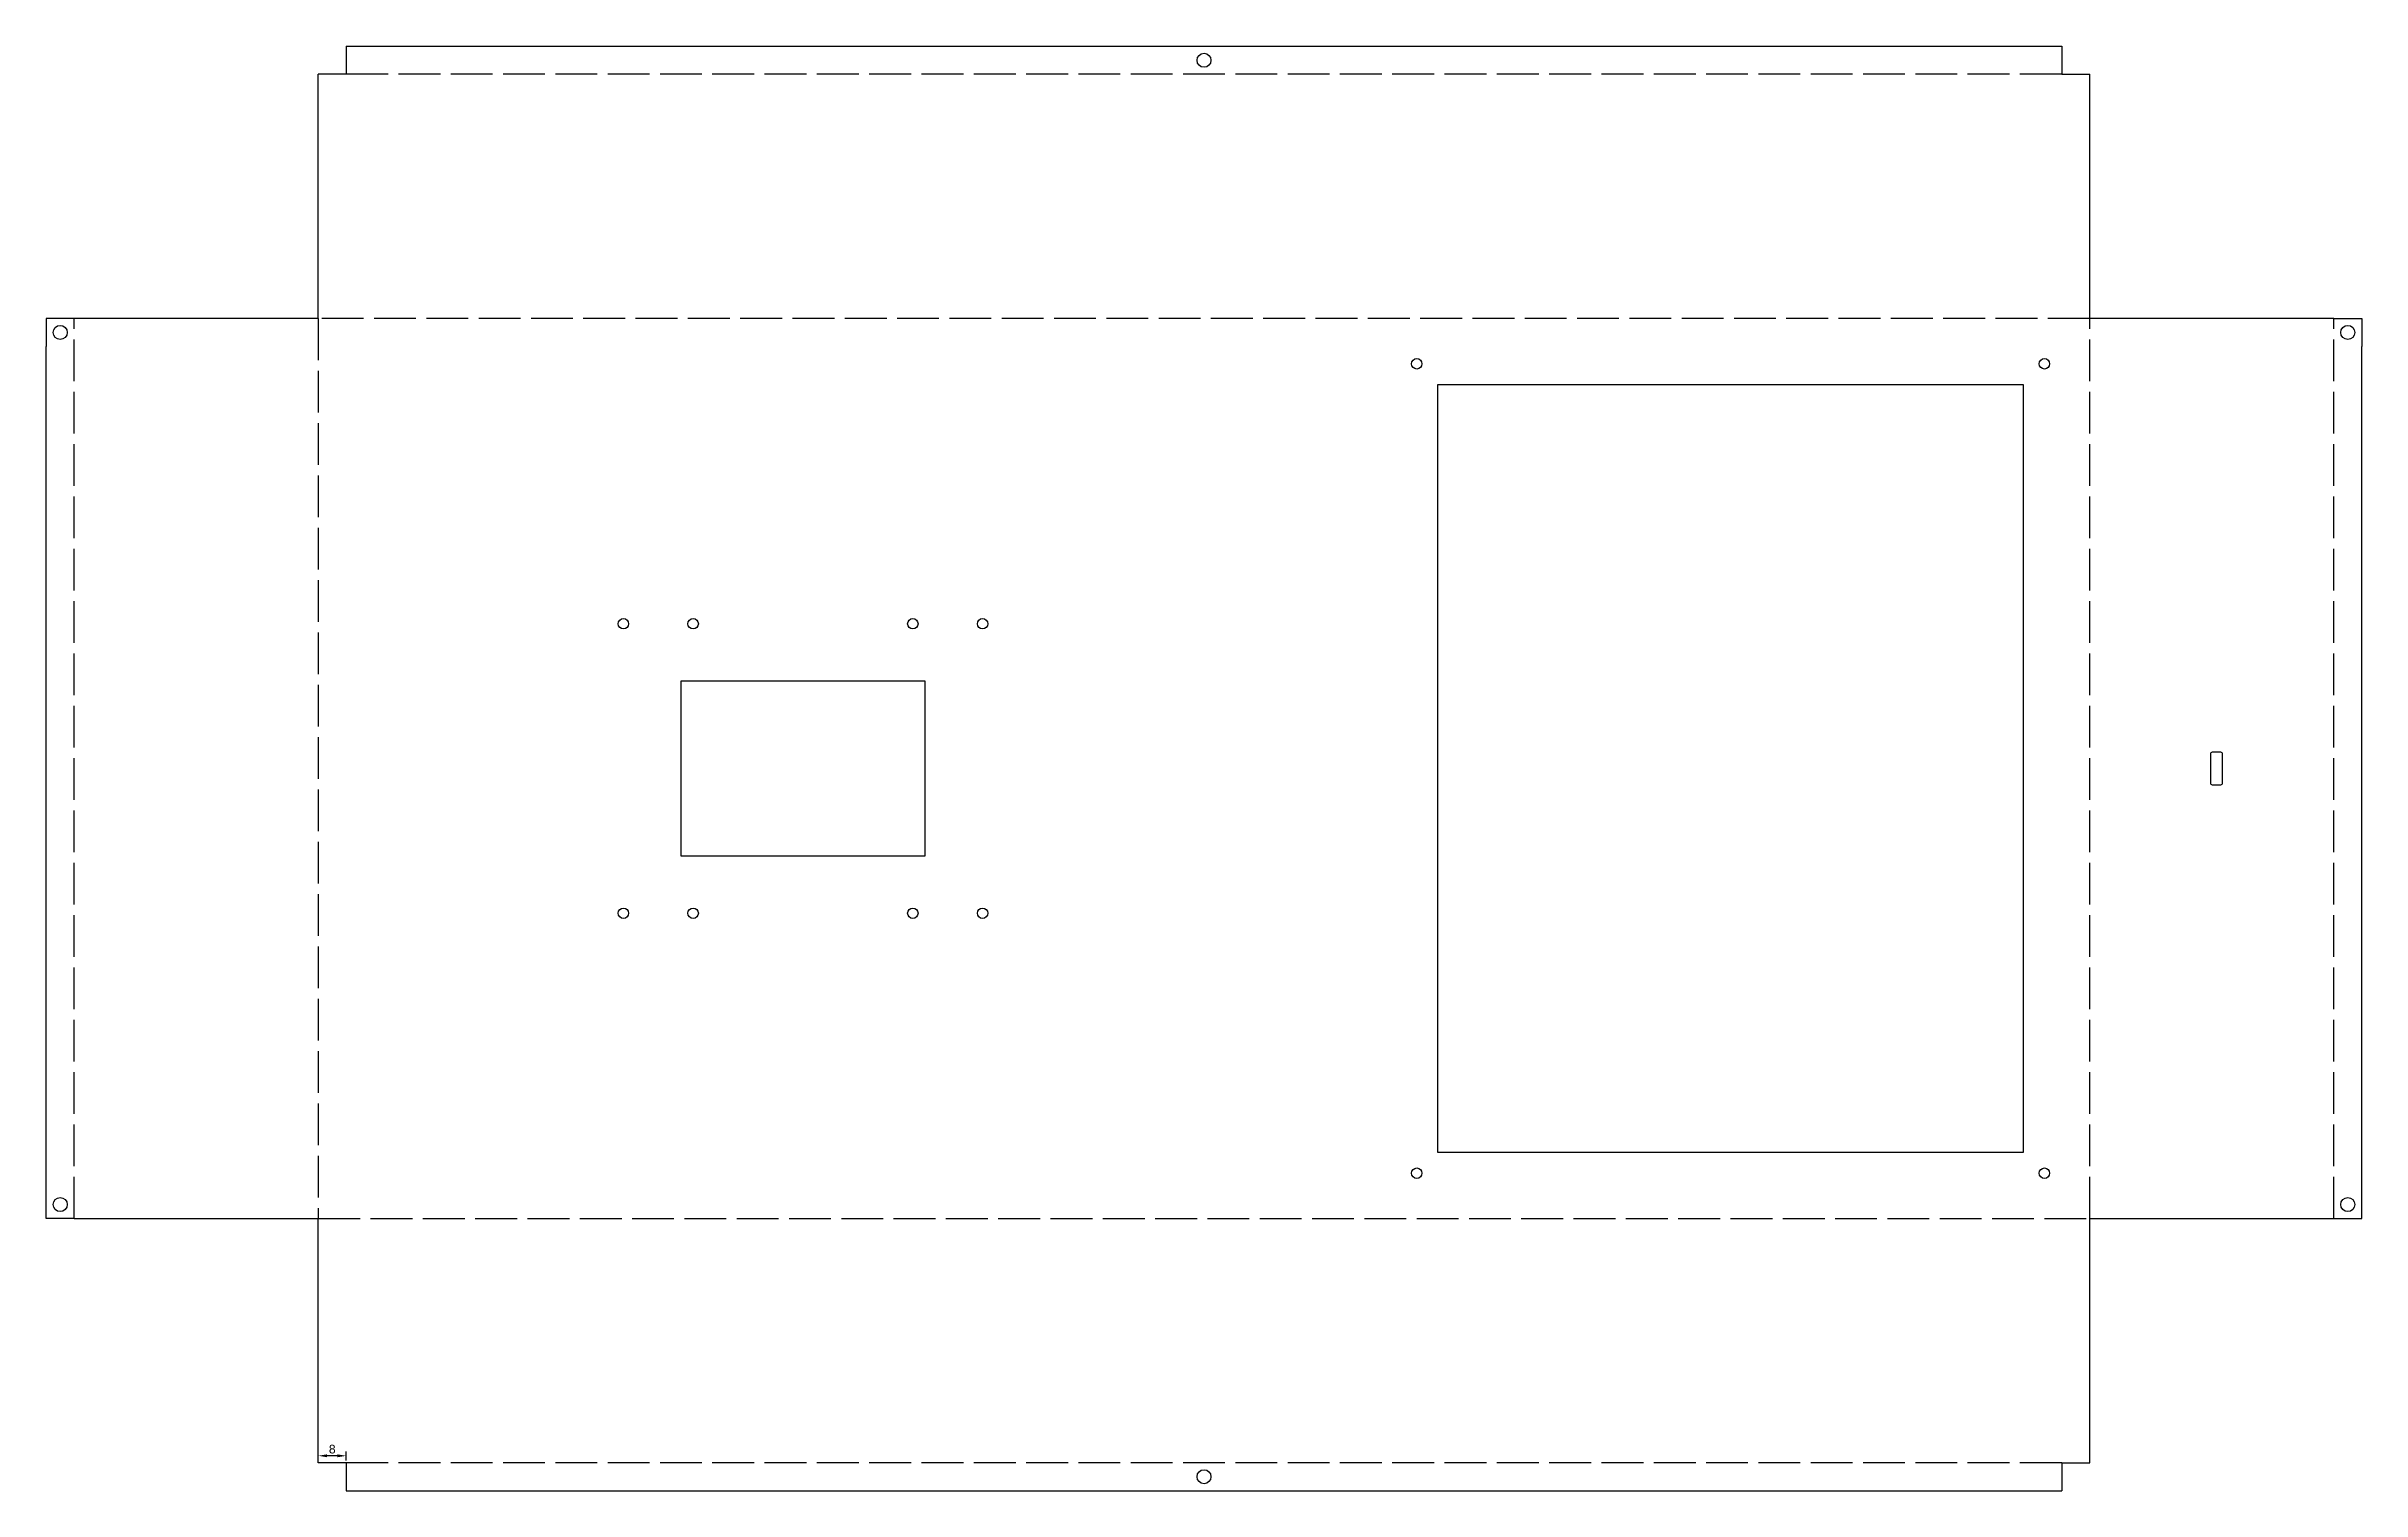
# Model space of a CAD drawing. Header units: millimetres. Extents: x -17 to 1436, y 45 to 964.
# Drawn here: x 50 to 714, y 550 to 964 of the extents above; entities that cross this region are included whole.
import ezdxf

# ---------------------------------------------------------------- set-up
doc = ezdxf.new("R2010")
doc.units = ezdxf.units.MM
doc.linetypes.add('ACAD_ISO02W100', pattern=[15, 12, -3])
doc.styles.get("Standard").update_dxf_attribs({"font": 'arial.ttf'})
doc.dimstyles.new('ISO-25', dxfattribs={"dimtxt": 2.5, "dimasz": 2.5, "dimexe": 1.25, "dimexo": 0.625, "dimtad": 1, "dimtxsty": 'Standard', "dimcen": 2.5, "dimadec": 0, "dimazin": 0, "dimtfac": 1, "dimtmove": 0, "dimatfit": 3, "dimfxl": 1, "dimarcsym": 0})

msp = doc.modelspace()

# ---------------------------------------------------------------- blocks, each defined once
blk = doc.blocks.new('*D156')
at = {"color": 0, "lineweight": -2, "transparency": 16777216}
for p, q in [((128, 558.62), (128, 561.25)), ((133.5, 560), (130.5, 560)), ((136, 558.62), (136, 561.25))]:
    blk.add_line(p, q, dxfattribs=at)
at = {"color": 0, "transparency": 16777216}
for points in [[(130.5, 560.41), (130.5, 559.58), (128, 560)], [(133.5, 560.41), (133.5, 559.58), (136, 560)]]:
    blk.add_solid(points, dxfattribs=at)
at = {"layer": 'Defpoints', "color": 0, "transparency": 16777216}
for p in [(128, 560), (128, 558), (136, 558)]:
    blk.add_point(p, dxfattribs=at)
at = {"color": 0, "transparency": 16777216, "insert": (132, 561.9), "char_height": 2.5, "attachment_point": 5}
blk.add_mtext('8', dxfattribs=at)

# ---------------------------------------------------------------- dimensions: what is measured, and where the dimension line sits
dim = msp.add_linear_dim(base=(128, 559.996), p1=(136, 558), p2=(128, 558), dimstyle='ISO-25')
dim.commit()
dim.dimension.update_dxf_attribs({"geometry": '*D156', "text_midpoint": (132, 561.897)})

# ---------------------------------------------------------------- linework, layer by layer
at = {"color": 30, "true_color": 0xf26722}
for p, q in [((136, 964), (136, 956)), ((628, 964), (628, 956)), ((50, 886), (50, 878)), ((714, 886), (714, 878)), ((50, 628), (50, 636)), ((714, 628), (714, 636)), ((136, 558), (136, 550)), ((628, 558), (628, 550))]:
    msp.add_line(p, q, dxfattribs=at)
for p, q in [((136, 964), (628, 964)), ((136, 956), (128, 956)), ((628, 956), (636, 956)), ((58, 886), (50, 886)), ((706, 886), (714, 886)), ((50, 636), (50, 878)), ((714, 636), (714, 878)), ((302, 782), (232, 782)), ((232, 782), (232, 732)), ((302, 732), (302, 782)), ((232, 732), (302, 732)), ((58, 628), (50, 628)), ((706, 628), (714, 628)), ((136, 558), (128, 558)), ((628, 558), (636, 558)), ((136, 550), (628, 550))]:
    msp.add_line(p, q)
at = {"color": 242, "true_color": 0xcd2027}
for p, q in [((128, 886), (128, 956)), ((636, 886), (636, 956)), ((128, 886), (58, 886)), ((706, 886), (636, 886)), ((58, 628), (128, 628)), ((128, 558), (128, 628)), ((636, 628), (706, 628)), ((636, 558), (636, 628))]:
    msp.add_line(p, q, dxfattribs=at)
at = {"linetype": 'ACAD_ISO02W100'}
for p, q in [((628, 956), (136, 956)), ((58, 628), (58, 886)), ((636, 886), (128, 886)), ((128, 886), (128, 628)), ((636, 628), (636, 886)), ((706, 628), (706, 886)), ((128, 628), (636, 628)), ((628, 558), (136, 558))]:
    msp.add_line(p, q, dxfattribs=at)
msp.add_lwpolyline([(617, 867), (449, 867), (449, 647), (617, 647)], close=True)
msp.add_lwpolyline([(671.1, 752.35), (673.6, 752.35, 0.4142136), (674.1, 752.85), (674.1, 761.15, 0.4142136), (673.6, 761.65), (671.1, 761.65, 0.4142136), (670.6, 761.15), (670.6, 752.85, 0.4142136)], format="xyb", close=True)
for centre, radius in [((382, 960), 2), ((54, 882), 2), ((710, 882), 2), ((443, 873), 1.5), ((623, 873), 1.5), ((215.5, 798.5), 1.5), ((235.5, 798.5), 1.5), ((298.5, 798.5), 1.5), ((318.5, 798.5), 1.5), ((215.5, 715.5), 1.5), ((235.5, 715.5), 1.5), ((298.5, 715.5), 1.5), ((318.5, 715.5), 1.5), ((443, 641), 1.5), ((623, 641), 1.5), ((54, 632), 2), ((710, 632), 2), ((382, 554), 2)]:
    msp.add_circle(centre, radius)

msp.set_redraw_order([(e.dxf.handle, doc.entitydb.next_handle()) for e in msp.query("TEXT MTEXT ATTDEF DIMENSION ARC_DIMENSION")])  # texts and dimensions are drawn at this point

doc.saveas('drawing.dxf')
